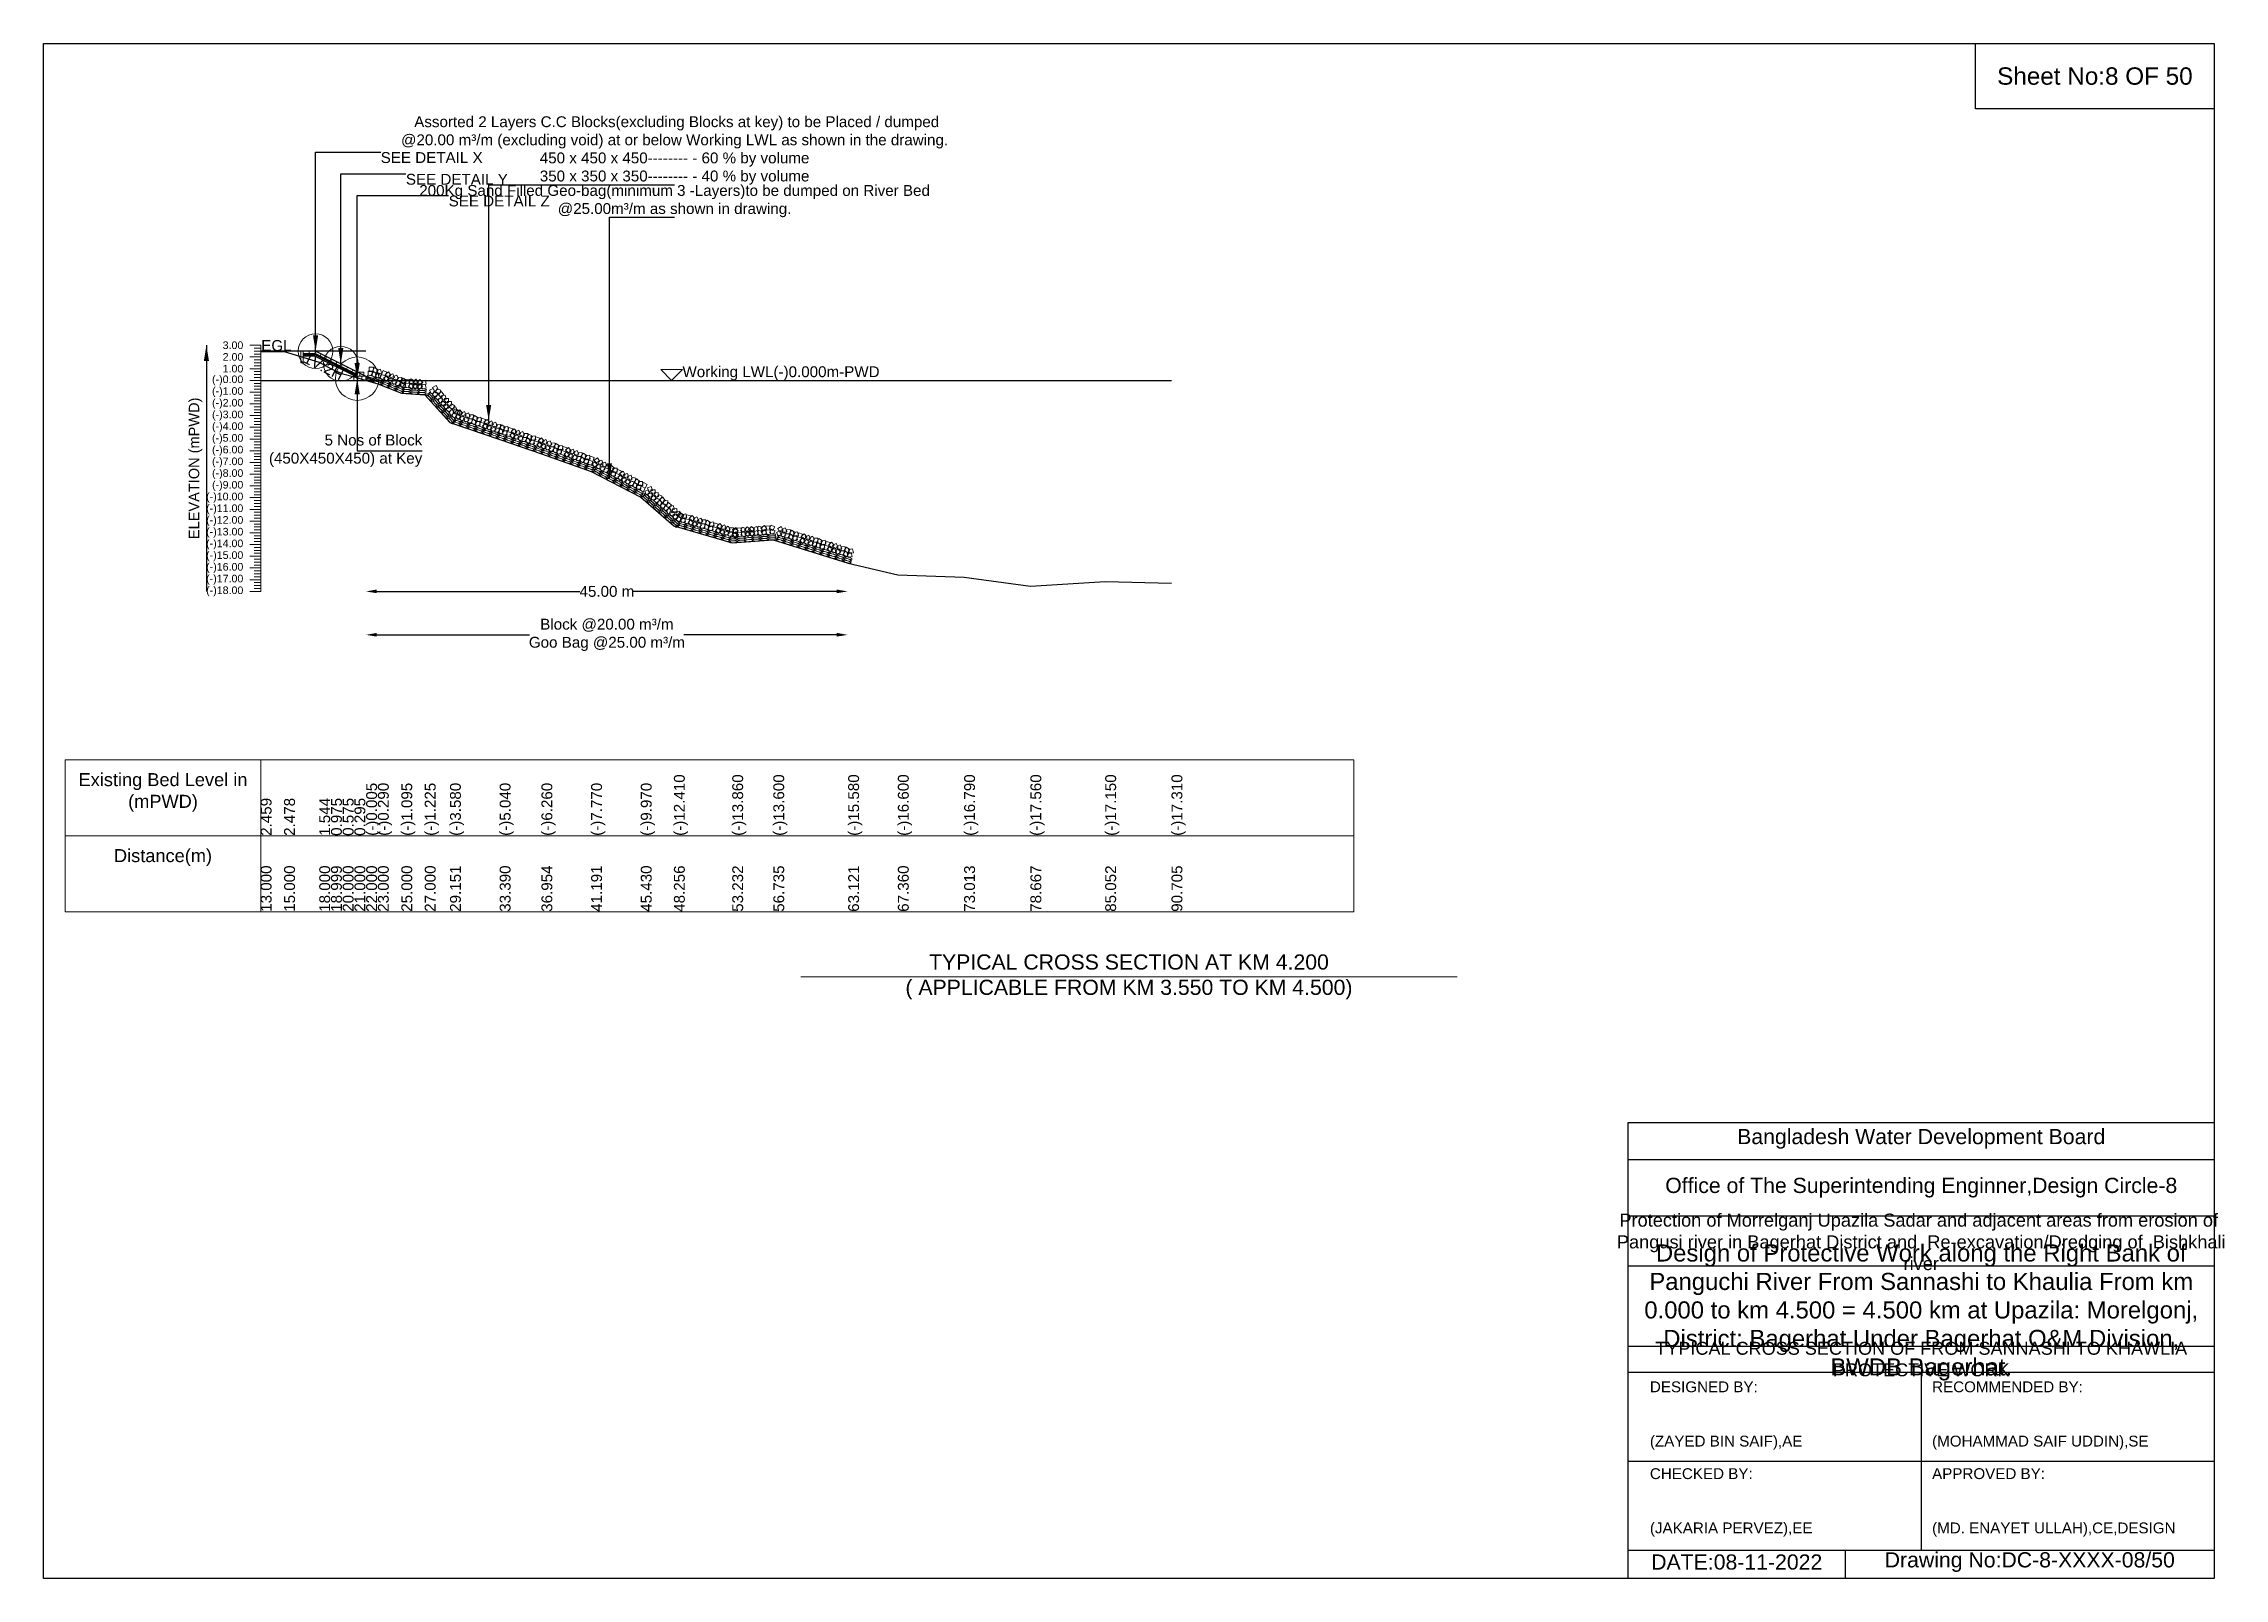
# Model space of a CAD drawing. Header units: inches. Extents: x 89000 to 245047, y -7071 to 0.
# Drawn here: x 205000 to 215047, y -7071 to 0 of the extents above; entities that cross this region are included whole.
import ezdxf

# ---------------------------------------------------------------- set-up
doc = ezdxf.new("R2010")
doc.units = ezdxf.units.IN
doc.header["$LTSCALE"] = 7
doc.header["$MEASUREMENT"] = 0
for name, color, linetype, lineweight in [('Cross section Data Border', 7, 'Continuous', 9), ('Cross Section Labels', 7, 'Continuous', 9), ('Existing_Bed_Level for Xsection', 7, 'Continuous', 25), ('Long Section Labels', 7, 'Continuous', 9)]:
    doc.layers.add(name, color=color, linetype=linetype, lineweight=lineweight)
doc.styles.get("Standard").update_dxf_attribs({"font": 'arial.ttf'})
doc.dimstyles.new('Appron Lebeling Style', dxfattribs={"dimtxt": 50, "dimasz": 50, "dimexe": 0.18, "dimexo": 0.0625, "dimgap": 0.09, "dimtad": 0, "dimtih": 1, "dimtoh": 1, "dimdec": 4, "dimzin": 0, "dimdsep": 46, "dimtxsty": 'Standard', "dimcen": 0.09, "dimse1": 1, "dimse2": 1, "dimadec": 0, "dimazin": 0, "dimtfac": 1, "dimtdec": 4, "dimtofl": 0, "dimtmove": 0, "dimatfit": 3, "dimfxl": 1, "dimtolj": 1, "dimtzin": 0, "dimarcsym": 0})
doc.dimstyles.get("Standard").update_dxf_attribs({"dimtxt": 0.18, "dimasz": 0.18, "dimexe": 0.18, "dimexo": 0.0625, "dimgap": 0.09, "dimtad": 0, "dimtih": 1, "dimtoh": 1, "dimdec": 4, "dimzin": 0, "dimdsep": 46, "dimtxsty": 'Standard', "dimcen": 0.09, "dimadec": 0, "dimazin": 0, "dimtfac": 1, "dimtdec": 4, "dimtofl": 0, "dimtmove": 0, "dimatfit": 3, "dimfxl": 1, "dimtolj": 1, "dimtzin": 0, "dimarcsym": 0})

msp = doc.modelspace()

# ---------------------------------------------------------------- texts
at = {"attachment_point": 5}
for s, insert, char_height in [('Sheet No:8 OF 50', (214450, -150), 80), ('Bangladesh Water Development Board', (213650, -5046), 70), ('Office of The Superintending Enginner,Design Circle-8', (213650, -5271), 70)]:
    msp.add_mtext(s, dxfattribs=dict(at, insert=insert, char_height=char_height))
for s, insert, char_height, width, attachment_point in [('Protection of Morrelganj Upazila Sadar and adjacent areas from erosion of  Pangusi river in Bagerhat District and  Re-excavation/Dredging of  Bishkhali river', (213650, -5521), 60, 2800, 5), ('Design of Protective Work along the Right Bank of Panguchi River From Sannashi to Khaulia From km 0.000 to km 4.500 = 4.500 km at Upazila: Morelgonj, District: Bagerhat Under Bagerhat O&M Division, BWDB Bagerhat.', (213650, -5846), 78.71299581, 2700, 5), ('TYPICAL CROSS SECTION OF FROM SANNASHI TO KHAWLIA PROTECTIVE WORK', (213650, -6061), 59.5765532, 2800, 5), ('DESIGNED BY:^J^J^J(ZAYED BIN SAIF),AE', (212400, -6321), 50, 1400, 4), ('RECOMMENDED BY:^J^J^J(MOHAMMAD SAIF UDDIN),SE', (213700, -6321), 50, 1400, 4), ('CHECKED BY:^J^J^J(JAKARIA PERVEZ),EE', (212400, -6721), 50, 1400, 4), ('APPROVED BY:^J^J^J(MD. ENAYET ULLAH),CE,DESIGN', (213700, -6721), 50, 1400, 4), ('DATE:08-11-2022', (212800, -6996), 70, 1400, 5), ('Drawing No:DC-8-XXXX-08/50', (214150, -6996), 70, 2200, 5)]:
    msp.add_mtext(s, dxfattribs=dict(insert=insert, char_height=char_height, width=width, attachment_point=attachment_point))
at = {"layer": 'Cross section Data Border', "char_height": 60, "width": 800, "attachment_point": 5}
for s, insert in [('Existing Bed Level in (mPWD)', (205550, -3450)), ('Distance(m)', (205550, -3750))]:
    msp.add_mtext(s, dxfattribs=dict(at, insert=insert))
at = {"layer": 'Cross Section Labels'}
for s, insert, char_height, attachment_point in [(' Assorted 2 Layers C.C Blocks(excluding Blocks at key) to be Placed / dumped^J@20.00 m³/m (excluding void) at or below Working LWL as shown in the drawing.^J450 x 450 x 450-------- - 60 % by volume^J350 x 350 x 350-------- - 40 % by volume', (207906.83961, -650), 50, 8), ('SEE DETAIL X', (206552.8792, -500), 50, 1), ('SEE DETAIL Y', (206668.9792, -600), 50, 1), ('200Kg Sand Filled Geo-bag(minimum 3 -Layers)to be dumped on River Bed^J@25.00m³/m as shown in drawing.', (207906.83961, -800), 50, 8), ('SEE DETAIL Z', (206866.0792, -700), 50, 1), ('EGL', (206142.32967, -1416.76), 50, 9), ('Working LWL(-)0.000m-PWD', (207943.0792, -1551.76), 50, 7), ('5 Nos of Block ^J(450X450X450) at Key', (206744.5792, -1875.76), 50, 6), ('TYPICAL CROSS SECTION AT KM 4.200^J( APPLICABLE FROM KM 3.550 TO KM 4.500)', (210000, -4300), 70, 5)]:
    msp.add_mtext(s, dxfattribs=dict(at, insert=insert, char_height=char_height, attachment_point=attachment_point))
at = {"layer": 'Cross Section Labels', "insert": (206301.26939, -1465.10463), "char_height": 50, "attachment_point": 2, "rotation": 333.434948823}
msp.add_mtext('1V:2H', dxfattribs=at)
at = {"layer": 'Long Section Labels', "char_height": 35, "attachment_point": 6}
for s, insert in [('3.00', (205920, -1389.76)), ('2.00', (205920, -1443.76)), ('1.00', (205920, -1497.76)), ('(-)0.00', (205920, -1551.76)), ('(-)1.00', (205920, -1605.76)), ('(-)2.00', (205920, -1659.76)), ('(-)3.00', (205920, -1713.76)), ('(-)4.00', (205920, -1767.76)), ('(-)5.00', (205920, -1821.76)), ('(-)6.00', (205920, -1875.76)), ('(-)7.00', (205920, -1929.76)), ('(-)8.00', (205920, -1983.76)), ('(-)10.00', (205920, -2091.76)), ('(-)9.00', (205920, -2037.76)), ('(-)11.00', (205920, -2145.76)), ('(-)12.00', (205920, -2199.76)), ('(-)13.00', (205920, -2253.76)), ('(-)14.00', (205920, -2307.76)), ('(-)15.00', (205920, -2361.76)), ('(-)16.00', (205920, -2415.76)), ('(-)17.00', (205920, -2469.76)), ('(-)18.00', (205920, -2523.76))]:
    msp.add_mtext(s, dxfattribs=dict(at, insert=insert))
at = {"layer": 'Long Section Labels', "rotation": 90}
for s, insert, char_height, attachment_point in [('ELEVATION (mPWD)', (205700, -1956.76), 48, 5), ('(-)0.005', (206485.97879, -3650), 50, 1), ('(-)0.290', (206539.99409, -3650), 50, 1), ('(-)1.095', (206647.98497, -3650), 50, 1), ('(-)1.225', (206755.97584, -3650), 50, 1), ('(-)3.580', (206872.13984, -3650), 50, 1), ('(-)5.040', (207101.06518, -3650), 50, 1), ('(-)6.260', (207293.50124, -3650), 50, 1), ('(-)7.770', (207522.32215, -3650), 50, 1), ('(-)9.970', (207751.19564, -3650), 50, 1), ('(-)12.410', (207903.80034, -3650), 50, 1), ('(-)13.860', (208172.53332, -3650), 50, 1), ('(-)13.600', (208361.69239, -3650), 50, 1), ('(-)15.580', (208706.55083, -3650), 50, 1), ('(-)16.600', (208935.4654, -3650), 50, 1), ('(-)16.790', (209240.71882, -3650), 50, 1), ('(-)17.560', (209546.00339, -3650), 50, 1), ('(-)17.150', (209890.82271, -3650), 50, 1), ('(-)17.310', (210196.0708, -3650), 50, 1), ('2.459', (206000, -3650), 50, 1), ('2.478', (206107.99087, -3650), 50, 1), ('1.544', (206269.99705, -3650), 50, 1), ('0.975', (206323.97262, -3650), 50, 1), ('0.575', (206377.98792, -3650), 50, 1), ('0.295', (206432.00322, -3650), 50, 1), ('13.000', (206000, -4000), 50, 1), ('15.000', (206107.99087, -4000), 50, 1), ('18.000', (206269.99705, -4000), 50, 1), ('18.999', (206323.97262, -4000), 50, 1), ('20.000', (206377.98792, -4000), 50, 1), ('21.000', (206432.00322, -4000), 50, 1), ('22.000', (206485.97879, -4000), 50, 1), ('23.000', (206539.99409, -4000), 50, 1), ('25.000', (206647.98497, -4000), 50, 1), ('27.000', (206755.97584, -4000), 50, 1), ('29.151', (206872.13984, -4000), 50, 1), ('33.390', (207101.06518, -4000), 50, 1), ('36.954', (207293.50124, -4000), 50, 1), ('41.191', (207522.32215, -4000), 50, 1), ('45.430', (207751.19564, -4000), 50, 1), ('48.256', (207903.80034, -4000), 50, 1), ('53.232', (208172.53332, -4000), 50, 1), ('56.735', (208361.69239, -4000), 50, 1), ('63.121', (208706.55083, -4000), 50, 1), ('67.360', (208935.4654, -4000), 50, 1), ('73.013', (209240.71882, -4000), 50, 1), ('78.667', (209546.00339, -4000), 50, 1), ('85.052', (209890.82271, -4000), 50, 1), ('90.705', (210196.0708, -4000), 50, 1)]:
    msp.add_mtext(s, dxfattribs=dict(at, insert=insert, char_height=char_height, attachment_point=attachment_point))

# ---------------------------------------------------------------- blocks, each defined once
blk = doc.blocks.new('*D9')
at = {"layer": 'Cross Section Labels', "color": 0, "lineweight": -2, "transparency": 16777216}
for p, q in [((206535, -2524), (207471, -2524)), ((208654, -2524), (207718, -2524))]:
    blk.add_line(p, q, dxfattribs=at)
at = {"layer": 'Cross Section Labels', "color": 0, "transparency": 16777216}
for points in [[(206535, -2515), (206535, -2532), (206485, -2524)], [(208654, -2515), (208654, -2532), (208704, -2524)]]:
    blk.add_solid(points, dxfattribs=at)
at = {"layer": 'Defpoints', "color": 0, "transparency": 16777216}
for p in [(206485, -1552), (208704, -2392), (208704, -2524)]:
    blk.add_point(p, dxfattribs=at)
at = {"layer": 'Cross Section Labels', "color": 0, "transparency": 16777216, "insert": (207595, -2524), "char_height": 50, "attachment_point": 5}
blk.add_mtext('\\A1;45.00 m', dxfattribs=at)
blk = doc.blocks.new('*D10')
at = {"layer": 'Cross Section Labels', "color": 0, "lineweight": -2, "transparency": 16777216}
for p, q in [((206535, -2724), (207239, -2724)), ((208654, -2724), (207950, -2724))]:
    blk.add_line(p, q, dxfattribs=at)
at = {"layer": 'Cross Section Labels', "color": 0, "transparency": 16777216}
for points in [[(206535, -2715), (206535, -2732), (206485, -2724)], [(208654, -2715), (208654, -2732), (208704, -2724)]]:
    blk.add_solid(points, dxfattribs=at)
at = {"layer": 'Defpoints', "color": 0, "transparency": 16777216}
for p in [(206485, -1552), (208704, -2392), (208704, -2724)]:
    blk.add_point(p, dxfattribs=at)
at = {"layer": 'Cross Section Labels', "color": 0, "transparency": 16777216, "insert": (207595, -2724), "char_height": 50, "attachment_point": 5}
blk.add_mtext('\\A1;Block @20.00 m³/m ^JGoo Bag @25.00 m³/m ', dxfattribs=at)

# ---------------------------------------------------------------- dimensions: what is measured, and where the dimension line sits
at = {"layer": 'Cross Section Labels'}
for base, text, picture, middle in [((208704.12921, -2523.76), '45.00 m', '*D9', (207594.60421, -2523.76)), ((208704.12921, -2723.76), 'Block @20.00 m³/m ^JGoo Bag @25.00 m³/m ', '*D10', (207594.60421, -2723.76))]:
    dim = msp.add_linear_dim(base=base, p1=(206485.0792, -1551.76), p2=(208704.12921, -2392.3292), text=text, dimstyle='Appron Lebeling Style', dxfattribs=at)
    dim.commit()
    dim.dimension.update_dxf_attribs({"geometry": picture, "text_midpoint": middle})

# ---------------------------------------------------------------- linework, layer by layer
for points in [[(205000, 0), (215000, 0), (215000, -7071), (205000, -7071)], [(213900, 0), (215000, 0), (215000, -300), (213900, -300)]]:
    msp.add_lwpolyline(points, close=True)
for points in [[(212300, -7071), (212300, -4971), (215000, -4971)], [(212300, -5141), (215000, -5141)], [(212300, -5401), (215000, -5401)], [(212300, -5631), (215000, -5631)], [(212300, -6001), (215000, -6001)], [(212300, -6121), (215000, -6121)], [(213650, -6121), (213650, -6941)], [(212300, -6531), (215000, -6531)], [(212300, -6941), (215000, -6941)], [(213300, -6941), (213300, -7071)]]:
    msp.add_lwpolyline(points)
at = {"layer": 'Cross section Data Border'}
msp.add_lwpolyline([(205100, -3300), (211036.50178, -3300), (211036.50178, -4000), (205100, -4000)], close=True, dxfattribs=at)
for points in [[(206000, -3300), (206000, -4000)], [(205100, -3650), (211036.50178, -3650)]]:
    msp.add_lwpolyline(points, dxfattribs=at)
at = {"layer": 'Cross Section Labels'}
msp.add_lwpolyline([(207893.0792, -1551.76), (207943.0792, -1501.76), (207843.0792, -1501.76)], close=True, dxfattribs=at)
msp.add_lwpolyline([(208488, -4300), (210000, -4300), (211512, -4300)], dxfattribs=at)
for centre, radius in [((206252.8792, -1416.76), 80), ((206368.9792, -1474.81), 80), ((206444.5792, -1543.66), 100)]:
    msp.add_circle(centre, radius, dxfattribs=at)
at = {"layer": 'Existing_Bed_Level for Xsection'}
for points in [[(206485.0792, -1416.76), (206000, -1416.76)], [(206000, -1418.974), (206107.99087, -1417.948), (206269.99705, -1468.384), (206323.97262, -1499.11), (206377.98792, -1520.71), (206432.00322, -1535.83), (206485.97879, -1552.03), (206539.99409, -1567.42), (206647.98497, -1610.89), (206755.97584, -1617.91), (206872.13984, -1745.08), (207101.06518, -1823.92), (207293.50124, -1889.8), (207522.32215, -1971.34), (207751.19564, -2090.14), (207903.80034, -2221.9), (208172.53332, -2300.2), (208361.69239, -2286.16), (208706.55083, -2393.08), (208935.4654, -2448.16), (209240.71882, -2458.42), (209546.00339, -2500), (209890.82271, -2477.86), (210196.0708, -2486.5)], [(206522.8792, -1551.76), (206255.15957, -1417.90019), (206252.8792, -1416.76), (206250.32967, -1416.76), (206196.32967, -1416.76)], [(206196.32967, -1427.56), (206250.32967, -1427.56), (206437.8292, -1521.30977)], [(206196.32967, -1432.96), (206249.0549, -1432.96), (206437.8292, -1527.34715)], [(206196.32967, -1438.36), (206247.78013, -1438.36), (206436.78013, -1532.86)], [(206000, -1551.76), (210196.0708, -1551.76)]]:
    msp.add_lwpolyline(points, dxfattribs=at)
at = {"layer": 'Long Section Labels'}
for points in [[(206000, -1389.76), (205950, -1389.76)], [(206000, -1403.26), (205970, -1403.26)], [(206000, -2523.76), (206000, -2469.76), (206000, -2415.76), (206000, -2361.76), (206000, -2307.76), (206000, -2253.76), (206000, -2199.76), (206000, -2145.76), (206000, -2091.76), (206000, -2037.76), (206000, -1983.76), (206000, -1929.76), (206000, -1875.76), (206000, -1821.76), (206000, -1767.76), (206000, -1713.76), (206000, -1659.76), (206000, -1605.76), (206000, -1551.76), (206000, -1497.76), (206000, -1443.76), (206000, -1389.76)], [(206000, -1443.76), (205950, -1443.76)], [(206000, -1497.76), (205950, -1497.76)], [(206000, -1416.76), (205970, -1416.76)], [(206000, -1430.26), (205970, -1430.26)], [(206000, -1457.26), (205970, -1457.26)], [(206000, -1470.76), (205970, -1470.76)], [(206000, -1484.26), (205970, -1484.26)], [(206000, -1551.76), (205950, -1551.76)], [(206000, -1605.76), (205950, -1605.76)], [(206000, -1511.26), (205970, -1511.26)], [(206000, -1524.76), (205970, -1524.76)], [(206000, -1538.26), (205970, -1538.26)], [(206000, -1565.26), (205970, -1565.26)], [(206000, -1578.76), (205970, -1578.76)], [(206000, -1592.26), (205970, -1592.26)], [(206000, -1659.76), (205950, -1659.76)], [(206000, -1619.26), (205970, -1619.26)], [(206000, -1632.76), (205970, -1632.76)], [(206000, -1646.26), (205970, -1646.26)], [(206000, -1673.26), (205970, -1673.26)], [(206000, -1686.76), (205970, -1686.76)], [(206000, -1700.26), (205970, -1700.26)], [(206000, -1713.76), (205950, -1713.76)], [(206000, -1767.76), (205950, -1767.76)], [(206000, -1727.26), (205970, -1727.26)], [(206000, -1740.76), (205970, -1740.76)], [(206000, -1754.26), (205970, -1754.26)], [(206000, -1781.26), (205970, -1781.26)], [(206000, -1794.76), (205970, -1794.76)], [(206000, -1808.26), (205970, -1808.26)], [(206000, -1821.76), (205950, -1821.76)], [(206000, -1875.76), (205950, -1875.76)], [(206000, -1835.26), (205970, -1835.26)], [(206000, -1848.76), (205970, -1848.76)], [(206000, -1862.26), (205970, -1862.26)], [(206000, -1889.26), (205970, -1889.26)], [(206000, -1902.76), (205970, -1902.76)], [(206000, -1929.76), (205950, -1929.76)], [(206000, -1983.76), (205950, -1983.76)], [(206000, -1916.26), (205970, -1916.26)], [(206000, -1943.26), (205970, -1943.26)], [(206000, -1956.76), (205970, -1956.76)], [(206000, -1970.26), (205970, -1970.26)], [(206000, -1997.26), (205970, -1997.26)], [(206000, -2037.76), (205950, -2037.76)], [(206000, -2091.76), (205950, -2091.76)], [(206000, -2010.76), (205970, -2010.76)], [(206000, -2024.26), (205970, -2024.26)], [(206000, -2051.26), (205970, -2051.26)], [(206000, -2064.76), (205970, -2064.76)], [(206000, -2078.26), (205970, -2078.26)], [(206000, -2105.26), (205970, -2105.26)], [(206000, -2145.76), (205950, -2145.76)], [(206000, -2199.76), (205950, -2199.76)], [(206000, -2118.76), (205970, -2118.76)], [(206000, -2132.26), (205970, -2132.26)], [(206000, -2159.26), (205970, -2159.26)], [(206000, -2172.76), (205970, -2172.76)], [(206000, -2186.26), (205970, -2186.26)], [(206000, -2253.76), (205950, -2253.76)], [(206000, -2307.76), (205950, -2307.76)], [(206000, -2213.26), (205970, -2213.26)], [(206000, -2226.76), (205970, -2226.76)], [(206000, -2240.26), (205970, -2240.26)], [(206000, -2267.26), (205970, -2267.26)], [(206000, -2280.76), (205970, -2280.76)], [(206000, -2294.26), (205970, -2294.26)], [(206000, -2361.76), (205950, -2361.76)], [(206000, -2321.26), (205970, -2321.26)], [(206000, -2334.76), (205970, -2334.76)], [(206000, -2348.26), (205970, -2348.26)], [(206000, -2375.26), (205970, -2375.26)], [(206000, -2388.76), (205970, -2388.76)], [(206000, -2402.26), (205970, -2402.26)], [(206000, -2415.76), (205950, -2415.76)], [(206000, -2469.76), (205950, -2469.76)], [(206000, -2429.26), (205970, -2429.26)], [(206000, -2442.76), (205970, -2442.76)], [(206000, -2456.26), (205970, -2456.26)], [(206000, -2483.26), (205970, -2483.26)], [(206000, -2496.76), (205970, -2496.76)], [(206000, -2510.26), (205970, -2510.26)], [(206000, -2523.76), (205950, -2523.76)]]:
    msp.add_lwpolyline(points, dxfattribs=at)
for points in [[(206196.32967, -1416.76), (206185.52967, -1416.76), (206185.52967, -1443.76), (206196.32967, -1443.76)], [(206196.32967, -1443.76), (206185.52967, -1443.76), (206185.52967, -1470.76), (206196.32967, -1470.76)], [(206223.32967, -1416.76), (206196.32967, -1416.76), (206196.32967, -1427.56), (206223.32967, -1427.56)], [(206250.32967, -1416.76), (206223.32967, -1416.76), (206223.32967, -1427.56), (206250.32967, -1427.56)], [(206279.30911, -1429.97495), (206255.15957, -1417.90019), (206250.32967, -1427.56), (206274.4792, -1439.63477)], [(206303.45864, -1442.04972), (206279.30911, -1429.97495), (206274.4792, -1439.63477), (206298.62874, -1451.70953)], [(206327.60818, -1454.12449), (206303.45864, -1442.04972), (206298.62874, -1451.70953), (206322.77827, -1463.7843)], [(206351.75771, -1466.19925), (206327.60818, -1454.12449), (206322.77827, -1463.7843), (206346.9278, -1475.85907)], [(206375.90724, -1478.27402), (206351.75771, -1466.19925), (206346.9278, -1475.85907), (206371.07734, -1487.93384)], [(206400.05678, -1490.34879), (206375.90724, -1478.27402), (206371.07734, -1487.93384), (206395.22687, -1500.0086)], [(206424.20631, -1502.42356), (206400.05678, -1490.34879), (206395.22687, -1500.0086), (206419.37641, -1512.08337)], [(206519.0744, -1491.30945), (206500.17669, -1491.01529), (206499.88253, -1509.913), (206518.78024, -1510.20716)], [(206540.6176, -1502.53768), (206524.40267, -1492.82757), (206514.69256, -1509.0425), (206530.90749, -1518.75261)], [(206552.70234, -1499.50601), (206534.36875, -1504.09831), (206538.96105, -1522.43191), (206557.29464, -1517.83961)], [(206581.55098, -1513.71307), (206564.01814, -1506.6555), (206556.96057, -1524.18835), (206574.49342, -1531.24592)], [(206447.2792, -1532.86), (206428.3792, -1532.86), (206428.3792, -1551.76), (206447.2792, -1551.76)], [(206456.7292, -1513.96), (206437.8292, -1513.96), (206437.8292, -1532.86), (206456.7292, -1532.86)], [(206466.1792, -1532.86), (206447.2792, -1532.86), (206447.2792, -1551.76), (206466.1792, -1551.76)], [(206475.6292, -1513.96), (206456.7292, -1513.96), (206456.7292, -1532.86), (206475.6292, -1532.86)], [(206485.0792, -1532.86), (206466.1792, -1532.86), (206466.1792, -1551.76), (206485.0792, -1551.76)], [(206513.89553, -1509.48606), (206494.99782, -1509.1919), (206494.70366, -1528.08961), (206513.60137, -1528.38377)], [(206535.43873, -1520.7143), (206519.2238, -1511.00419), (206509.5137, -1527.21911), (206525.72862, -1536.92922)], [(206547.52348, -1517.68263), (206529.18988, -1522.27492), (206533.78218, -1540.60852), (206552.11578, -1536.01622)], [(206574.49342, -1531.24592), (206556.96057, -1524.18835), (206549.903, -1541.7212), (206567.43585, -1548.77876)], [(206592.9988, -1545.14485), (206581.33479, -1530.27338), (206566.46331, -1541.93739), (206578.12733, -1556.80887)], [(206600.05637, -1527.61201), (206588.39235, -1512.74053), (206573.52088, -1524.40455), (206585.18489, -1539.27602)], [(206602.25929, -1538.20308), (206584.8683, -1545.6033), (206592.26851, -1562.9943), (206609.65951, -1555.59408)], [(206609.31686, -1520.67024), (206591.92586, -1528.07045), (206599.32608, -1545.46145), (206616.71708, -1538.06123)], [(206627.19633, -1562.64178), (206619.78227, -1545.25668), (206602.39717, -1552.67074), (206609.81123, -1570.05584)], [(206634.2539, -1545.10893), (206626.83984, -1527.72383), (206609.45474, -1535.13789), (206616.8688, -1552.52299)], [(206642.8486, -1556.47031), (206624.08608, -1554.19482), (206621.8106, -1572.95734), (206640.57312, -1575.23283)], [(206649.90617, -1538.93746), (206631.14365, -1536.66198), (206628.86816, -1555.4245), (206647.63068, -1557.69998)], [(206663.09468, -1569.89711), (206647.98816, -1558.53916), (206636.63021, -1573.64568), (206651.73673, -1585.00363)], [(206670.15225, -1552.36426), (206655.04573, -1541.00631), (206643.68778, -1556.11283), (206658.7943, -1567.47078)], [(206660.70251, -1561.71453), (206643.75109, -1570.07272), (206652.10928, -1587.02414), (206669.0607, -1578.66595)], [(206661.92853, -1542.85434), (206644.9771, -1551.21252), (206653.33529, -1568.16395), (206670.28671, -1559.80576)], [(206685.30919, -1566.77826), (206666.449, -1565.55225), (206665.22298, -1584.41244), (206684.08317, -1585.63846)], [(206686.53521, -1547.91807), (206667.67501, -1546.69205), (206666.449, -1565.55225), (206685.30919, -1566.77826)], [(206707.23084, -1574.19925), (206691.50416, -1563.71681), (206681.02172, -1579.44348), (206696.7484, -1589.92593)], [(206708.45686, -1555.33906), (206692.73018, -1544.85661), (206682.24774, -1560.58329), (206697.97441, -1571.06573)], [(206713.85871, -1564.71156), (206699.65065, -1577.17515), (206712.11424, -1591.38321), (206726.3223, -1578.91962)], [(206715.08472, -1545.85137), (206700.87666, -1558.31496), (206713.34025, -1572.52301), (206727.54831, -1560.05942)], [(206745.18318, -1580.13501), (206732.70828, -1565.93688), (206718.51015, -1578.41178), (206730.98505, -1592.60991)], [(206746.4092, -1561.27482), (206733.9343, -1547.07669), (206719.73617, -1559.55159), (206732.21107, -1573.74972)], [(206758.12349, -1569.38193), (206739.58937, -1573.08278), (206743.29023, -1591.6169), (206761.82435, -1587.91605)], [(206759.34951, -1550.52173), (206740.81539, -1554.22259), (206744.51624, -1572.75671), (206763.05036, -1569.05586)], [(206803.58951, -1605.28457), (206794.89209, -1588.50467), (206778.11219, -1597.20209), (206786.80961, -1613.98199)], [(206815.46529, -1609.05257), (206797.45239, -1603.33022), (206791.73004, -1621.34313), (206809.74295, -1627.06548)], [(206817.54403, -1592.53775), (206808.84661, -1575.75785), (206792.06671, -1584.45527), (206800.76413, -1601.23517)], [(206829.41981, -1596.30575), (206811.40691, -1590.58341), (206805.68456, -1608.59631), (206823.69747, -1614.31866)], [(206843.64967, -1617.0094), (206830.90286, -1603.05488), (206816.94834, -1615.8017), (206829.69515, -1629.75622)], [(206829.69515, -1629.75622), (206816.94834, -1615.8017), (206802.99382, -1628.54852), (206815.74063, -1642.50304)], [(206840.3557, -1650.29843), (206836.28284, -1631.84249), (206817.8269, -1635.91535), (206821.89976, -1654.37129)], [(206854.31022, -1637.55161), (206850.23736, -1619.09567), (206831.78142, -1623.16853), (206835.85428, -1641.62447)], [(206851.70904, -1648.05198), (206832.82869, -1647.19049), (206831.9672, -1666.07084), (206850.84755, -1666.93233)], [(206863.60223, -1680.87968), (206864.44868, -1661.99864), (206845.56765, -1661.15218), (206844.72119, -1680.03322)], [(206865.66356, -1635.30516), (206846.78321, -1634.44367), (206845.92172, -1653.32402), (206864.80207, -1654.18552)], [(206880.38322, -1682.0957), (206864.45701, -1671.91898), (206854.28029, -1687.8452), (206870.20651, -1698.02192)], [(206877.55675, -1668.13286), (206878.4032, -1649.25182), (206859.52217, -1648.40537), (206858.67571, -1667.2864)], [(206892.81723, -1702.96621), (206884.11981, -1686.18631), (206867.33992, -1694.88373), (206876.03734, -1711.66363)], [(206894.33774, -1669.34888), (206878.41153, -1659.17216), (206868.23481, -1675.09838), (206884.16103, -1685.2751)], [(206904.77837, -1707.20357), (206886.90842, -1701.0493), (206880.75416, -1718.91925), (206898.62411, -1725.07351)], [(206904.69302, -1706.73421), (206886.68011, -1701.01186), (206880.95777, -1719.02477), (206898.97067, -1724.74712)], [(206906.77175, -1690.21939), (206898.07433, -1673.43949), (206881.29444, -1682.13691), (206889.99186, -1698.91681)], [(206910.93263, -1689.33362), (206893.06269, -1683.17936), (206886.90842, -1701.0493), (206904.77837, -1707.20357)], [(206918.64754, -1693.98739), (206900.63463, -1688.26505), (206894.91229, -1706.27795), (206912.92519, -1712.0003)], [(206923.96848, -1720.1407), (206911.56124, -1705.88341), (206897.30395, -1718.29064), (206909.71118, -1732.54794)], [(206930.12274, -1702.27075), (206917.71551, -1688.01346), (206903.45821, -1700.42069), (206915.86545, -1714.67799)], [(206939.01718, -1694.86576), (206922.0262, -1703.14323), (206930.30367, -1720.13421), (206947.29465, -1711.85674)], [(206965.16807, -1718.00094), (206956.87706, -1701.01656), (206939.89268, -1709.30756), (206948.18368, -1726.29194)], [(206932.86291, -1712.73571), (206915.87193, -1721.01318), (206924.14941, -1738.00416), (206941.14039, -1729.72669)], [(206959.0138, -1735.87089), (206950.7228, -1718.8865), (206933.73842, -1727.17751), (206942.02942, -1744.16189)], [(206974.33098, -1728.90923), (206955.47683, -1727.59354), (206954.16114, -1746.44769), (206973.01528, -1747.76338)], [(206980.48524, -1711.03929), (206961.63109, -1709.72359), (206960.3154, -1728.57774), (206979.16955, -1729.89343)], [(206995.23544, -1741.28607), (206979.56936, -1730.71329), (206968.99657, -1746.37937), (206984.66265, -1756.95216)], [(207001.3897, -1723.41613), (206985.72362, -1712.84334), (206975.15083, -1728.50942), (206990.81692, -1739.08221)], [(207007.46645, -1738.91237), (206988.91134, -1742.50649), (206992.50545, -1761.0616), (207011.06057, -1757.46749)], [(207013.62072, -1721.04242), (206995.0656, -1724.63654), (206998.65972, -1743.19165), (207017.21483, -1739.59754)], [(207029.86801, -1750.28341), (207011.99806, -1744.12914), (207005.8438, -1761.99909), (207023.71375, -1768.15335)], [(207036.02227, -1732.41346), (207018.15232, -1726.25919), (207011.99806, -1744.12914), (207029.86801, -1750.28341)], [(207049.05812, -1763.22054), (207036.65088, -1748.96324), (207022.39358, -1761.37048), (207034.80082, -1775.62778)], [(207055.21238, -1745.35059), (207042.80514, -1731.0933), (207028.54785, -1743.50053), (207040.95508, -1757.75783)], [(207057.95255, -1755.81555), (207040.96157, -1764.09302), (207049.23905, -1781.084), (207066.23003, -1772.80653)], [(207064.10681, -1737.9456), (207047.11583, -1746.22307), (207055.39331, -1763.21405), (207072.38429, -1754.93658)], [(207084.10344, -1778.95073), (207075.81244, -1761.96634), (207058.82805, -1770.25735), (207067.11906, -1787.24173)], [(207090.2577, -1761.08078), (207081.9667, -1744.0964), (207064.98232, -1752.3874), (207073.27332, -1769.37178)], [(207099.42062, -1771.98907), (207080.56647, -1770.67338), (207079.25077, -1789.52753), (207098.10492, -1790.84322)], [(207105.57488, -1754.11912), (207086.72073, -1752.80343), (207085.40504, -1771.65758), (207104.25919, -1772.97327)], [(207120.32508, -1784.36591), (207104.659, -1773.79313), (207094.08621, -1789.45921), (207109.75229, -1800.032)], [(207126.47934, -1766.49597), (207110.81326, -1755.92318), (207100.24047, -1771.58926), (207115.90655, -1782.16205)], [(207132.47937, -1781.93469), (207113.93086, -1785.56273), (207117.5589, -1804.11125), (207136.10741, -1800.48321)], [(207138.60094, -1764.05352), (207120.05243, -1767.68156), (207123.68047, -1786.23007), (207142.22898, -1782.60203)], [(207154.90168, -1793.26474), (207137.02051, -1787.14317), (207130.89893, -1805.02434), (207148.7801, -1811.14592)], [(207161.02325, -1775.38357), (207143.14208, -1769.262), (207137.02051, -1787.14317), (207154.90168, -1793.26474)], [(207174.11541, -1806.16677), (207161.68212, -1791.93218), (207147.44754, -1804.36547), (207159.88083, -1818.60005)], [(207180.23699, -1788.28559), (207167.8037, -1774.05101), (207153.56912, -1786.4843), (207166.0024, -1800.71888)], [(207182.99629, -1798.74552), (207166.02048, -1807.05405), (207174.32901, -1824.02987), (207191.30482, -1815.72133)], [(207189.11786, -1780.86435), (207172.14205, -1789.17288), (207180.45058, -1806.14869), (207197.4264, -1797.84016)], [(207209.18944, -1821.83284), (207200.86739, -1804.86365), (207183.8982, -1813.1857), (207192.22025, -1830.15489)], [(207215.31102, -1803.95167), (207206.98897, -1786.98247), (207190.01978, -1795.30452), (207198.34182, -1812.27372)], [(207230.61544, -1796.96202), (207211.75891, -1795.6808), (207210.4777, -1814.53732), (207229.33422, -1815.81854)], [(207251.5425, -1809.30061), (207235.85711, -1798.75649), (207225.31298, -1814.44188), (207240.99838, -1824.986)], [(207263.76915, -1806.90454), (207245.22064, -1810.53258), (207248.84868, -1829.08109), (207267.39719, -1825.45305)], [(207224.49386, -1814.84319), (207205.63734, -1813.56197), (207204.35612, -1832.4185), (207223.21265, -1833.69971)], [(207245.42092, -1827.18178), (207229.73553, -1816.63766), (207219.19141, -1832.32305), (207234.8768, -1842.86717)], [(207257.64757, -1824.78571), (207239.09906, -1828.41375), (207242.7271, -1846.96227), (207261.27562, -1843.33423)], [(207280.06988, -1836.11577), (207262.18871, -1829.99419), (207256.06714, -1847.87536), (207273.94831, -1853.99694)], [(207286.19146, -1818.23459), (207268.31029, -1812.11302), (207262.18871, -1829.99419), (207280.06988, -1836.11577)], [(207299.28362, -1849.01779), (207286.85033, -1834.7832), (207272.61575, -1847.21649), (207285.04904, -1861.45107)], [(207305.40519, -1831.13661), (207292.97191, -1816.90203), (207278.73732, -1829.33532), (207291.17061, -1843.5699)], [(207308.1645, -1841.59654), (207291.18868, -1849.90507), (207299.49722, -1866.88089), (207316.47303, -1858.57235)], [(207314.28607, -1823.71537), (207297.31026, -1832.0239), (207305.61879, -1848.99971), (207322.5946, -1840.69118)], [(207334.66786, -1865.19561), (207326.5582, -1848.1239), (207309.48649, -1856.23356), (207317.59615, -1873.30527)], [(207341.01208, -1847.39221), (207332.90241, -1830.3205), (207315.8307, -1838.43017), (207323.94036, -1855.50188)], [(207350.05831, -1858.39747), (207331.21924, -1856.88107), (207329.70283, -1875.72013), (207348.5419, -1877.23654)], [(207356.40252, -1840.59407), (207337.56345, -1839.07767), (207336.04705, -1857.91674), (207354.88612, -1859.43314)], [(207370.82978, -1870.99622), (207355.27718, -1860.25721), (207344.53816, -1875.80981), (207360.09076, -1886.54883)], [(207377.17399, -1853.19283), (207361.62139, -1842.45381), (207350.88237, -1858.00641), (207366.43497, -1868.74543)], [(207383.08538, -1868.7529), (207364.49304, -1872.14922), (207367.88935, -1890.74156), (207386.48169, -1887.34524)], [(207389.42959, -1850.94951), (207370.83725, -1854.34582), (207374.23357, -1872.93816), (207392.82591, -1869.54185)], [(207405.36457, -1880.36185), (207387.56117, -1874.01764), (207381.21696, -1891.82104), (207399.02035, -1898.16525)], [(207411.70878, -1862.55846), (207393.90539, -1856.21424), (207387.56117, -1874.01764), (207405.36457, -1880.36185)], [(207424.41582, -1893.50262), (207412.16111, -1879.114), (207397.7725, -1891.36871), (207410.0272, -1905.75732)], [(207430.76003, -1875.69922), (207418.50533, -1861.3106), (207404.11671, -1873.56531), (207416.37142, -1887.95392)], [(207433.3886, -1886.19276), (207416.31044, -1894.28883), (207424.40651, -1911.36699), (207441.48467, -1903.27092)], [(207439.73282, -1868.38936), (207422.65465, -1876.48543), (207430.75072, -1893.56359), (207447.82889, -1885.46753)], [(207459.29164, -1909.60511), (207451.18198, -1892.5334), (207434.11026, -1900.64307), (207442.21993, -1917.71478)], [(207465.63585, -1891.80172), (207457.52619, -1874.73001), (207440.45448, -1882.83967), (207448.56414, -1899.91138)], [(207474.68209, -1902.80697), (207455.84302, -1901.29057), (207454.32661, -1920.12964), (207473.16568, -1921.64604)], [(207481.0263, -1885.00358), (207462.18723, -1883.48717), (207460.67083, -1902.32624), (207479.5099, -1903.84264)], [(207495.45356, -1915.40573), (207479.90095, -1904.66671), (207469.16193, -1920.21931), (207484.71454, -1930.95833)], [(207501.79777, -1897.60233), (207486.24517, -1886.86331), (207475.50615, -1902.41591), (207491.05875, -1913.15493)], [(207514.05337, -1895.35901), (207495.46103, -1898.75533), (207498.85735, -1917.34766), (207517.44968, -1913.95135)], [(207536.33256, -1906.96796), (207518.52916, -1900.62375), (207512.18495, -1918.42714), (207529.98835, -1924.77136)], [(207507.70915, -1913.16241), (207489.11682, -1916.55872), (207492.51313, -1935.15106), (207511.10547, -1931.75475)], [(207529.98835, -1924.77136), (207512.18495, -1918.42714), (207505.84073, -1936.23054), (207523.64413, -1942.57475)], [(207553.33874, -1941.85752), (207543.15538, -1925.93555), (207527.23341, -1936.1189), (207537.41676, -1952.04087)], [(207562.04594, -1925.0827), (207551.86259, -1909.16073), (207535.94061, -1919.34408), (207546.12397, -1935.26605)], [(207563.22254, -1935.83628), (207545.20175, -1941.53377), (207550.89924, -1959.55455), (207568.92003, -1953.85706)], [(207571.92974, -1919.06146), (207553.90896, -1924.75895), (207559.60645, -1942.77973), (207577.62723, -1937.08224)], [(207585.69975, -1962.55482), (207579.98791, -1944.53858), (207561.97167, -1950.25042), (207567.68351, -1968.26666)], [(207594.40696, -1945.78), (207588.69512, -1927.76376), (207570.67888, -1933.4756), (207576.39072, -1951.49184)], [(207601.87193, -1957.91359), (207583.4143, -1953.84842), (207579.34913, -1972.30606), (207597.80676, -1976.37123)], [(207610.57914, -1941.13877), (207592.1215, -1937.0736), (207588.05633, -1955.53124), (207606.51397, -1959.59641)], [(207620.73637, -1973.22097), (207606.78929, -1960.46601), (207594.03433, -1974.4131), (207607.98141, -1987.16805)], [(207629.44357, -1956.44615), (207615.49649, -1943.69119), (207602.74154, -1957.63828), (207616.68862, -1970.39323)], [(207633.18321, -1972.66575), (207614.30168, -1973.5012), (207615.13713, -1992.38272), (207634.01865, -1991.54728)], [(207641.89042, -1955.89093), (207623.00889, -1956.72638), (207623.84433, -1975.6079), (207642.72586, -1974.77246)], [(207653.676, -1987.19764), (207636.90118, -1978.49043), (207628.19398, -1995.26525), (207644.9688, -2003.97246)], [(207662.38321, -1970.42282), (207645.60839, -1961.71561), (207636.90118, -1978.49043), (207653.676, -1987.19764)], [(207670.76247, -2002.80796), (207660.57912, -1986.88598), (207644.65714, -1997.06934), (207654.8405, -2012.99131)], [(207679.46968, -1986.03314), (207669.28633, -1970.11117), (207653.36435, -1980.29452), (207663.5477, -1996.21649)], [(207680.64627, -1996.78672), (207662.62549, -2002.48421), (207668.32298, -2020.50499), (207686.34376, -2014.8075)], [(207689.35348, -1980.0119), (207671.3327, -1985.70939), (207677.03019, -2003.73017), (207695.05097, -1998.03268)], [(207703.12349, -2023.50526), (207697.41165, -2005.48902), (207679.39541, -2011.20086), (207685.10725, -2029.2171)], [(207711.83069, -2006.73044), (207706.11885, -1988.7142), (207688.10261, -1994.42604), (207693.81445, -2012.44228)], [(207728.00288, -2002.08921), (207709.54524, -1998.02404), (207705.48007, -2016.48168), (207723.93771, -2020.54685)], [(207746.86731, -2017.39659), (207732.92023, -2004.64163), (207720.16527, -2018.58872), (207734.11236, -2031.34367)], [(207719.29567, -2018.86403), (207700.83803, -2014.79886), (207696.77286, -2033.2565), (207715.2305, -2037.32167)], [(207738.16011, -2034.17141), (207724.21302, -2021.41645), (207711.45807, -2035.36354), (207725.40515, -2048.11849)], [(207750.60695, -2033.61619), (207731.72542, -2034.45164), (207732.56086, -2053.33316), (207751.44239, -2052.49772)], [(207759.31415, -2016.84137), (207740.43263, -2017.67682), (207741.26807, -2036.55834), (207760.1496, -2035.7229)], [(207771.09974, -2048.14808), (207754.32492, -2039.44087), (207745.61771, -2056.21569), (207762.39253, -2064.9229)], [(207779.80694, -2031.37326), (207763.03212, -2022.66605), (207754.32492, -2039.44087), (207771.09974, -2048.14808)], [(207793.2857, -2073.031), (207787.06179, -2055.18519), (207769.21598, -2061.4091), (207775.43989, -2079.25491)], [(207805.63724, -2058.72543), (207799.41333, -2040.87962), (207781.56752, -2047.10353), (207787.79143, -2064.94934)], [(207804.2943, -2069.4595), (207785.44432, -2070.83371), (207786.81853, -2089.68368), (207805.66851, -2088.30947)], [(207816.64584, -2055.15392), (207797.79586, -2056.52813), (207799.17007, -2075.3781), (207818.02005, -2074.0039)], [(207819.98104, -2100.65296), (207818.59182, -2081.80408), (207799.74295, -2083.1933), (207801.13216, -2102.04217)], [(207836.78821, -2099.87872), (207819.77162, -2091.65402), (207811.54692, -2108.67061), (207828.56351, -2116.89531)], [(207832.33258, -2086.34738), (207830.94336, -2067.4985), (207812.09448, -2068.88772), (207813.4837, -2087.7366)], [(207849.13975, -2085.57314), (207832.12316, -2077.34844), (207823.89846, -2094.36503), (207840.91505, -2102.58973)], [(207851.59991, -2119.13479), (207840.98173, -2103.49944), (207825.34638, -2114.11761), (207835.96455, -2129.75297)], [(207863.95145, -2104.82922), (207853.33327, -2089.19386), (207837.69792, -2099.81204), (207848.31609, -2115.44739)], [(207876.18911, -2107.16838), (207857.62648, -2103.61331), (207854.0714, -2122.17595), (207872.63404, -2125.73102)], [(207863.83758, -2121.47396), (207845.27494, -2117.91889), (207841.71987, -2136.48152), (207860.2825, -2140.0366)], [(207880.41285, -2140.35226), (207866.10728, -2128.00072), (207853.75574, -2142.3063), (207868.06132, -2154.65784)], [(207892.76439, -2126.04668), (207878.45882, -2113.69515), (207866.10728, -2128.00072), (207880.41285, -2140.35226)], [(207893.42473, -2159.49177), (207887.20082, -2141.64596), (207869.35501, -2147.86987), (207875.57892, -2165.71568)], [(207905.77627, -2145.18619), (207899.55236, -2127.34038), (207881.70655, -2133.56429), (207887.93046, -2151.4101)], [(207904.43333, -2155.92026), (207885.58336, -2157.29447), (207886.95757, -2176.14445), (207905.80754, -2174.77024)], [(207916.78487, -2141.61469), (207897.9349, -2142.9889), (207899.3091, -2161.83887), (207918.15908, -2160.46466)], [(207920.12007, -2187.11372), (207918.73085, -2168.26485), (207899.88198, -2169.65407), (207901.2712, -2188.50294)], [(207936.92725, -2186.33949), (207919.91066, -2178.11479), (207911.68596, -2195.13138), (207928.70255, -2203.35608)], [(207932.47161, -2172.80815), (207931.08239, -2153.95927), (207912.23352, -2155.34849), (207913.62274, -2174.19736)], [(207940.62297, -2187.14316), (207924.46615, -2177.33668), (207914.65967, -2193.49351), (207930.8165, -2203.29998)], [(207945.90997, -2168.9977), (207929.75314, -2159.19122), (207919.94666, -2175.34805), (207936.10349, -2185.15452)], [(207949.27878, -2172.03391), (207932.26219, -2163.80921), (207924.03749, -2180.8258), (207941.05408, -2189.0505)], [(207952.72556, -2184.18349), (207934.36494, -2188.66655), (207938.84801, -2207.02717), (207957.20862, -2202.5441)], [(207958.01255, -2166.03803), (207939.65194, -2170.52109), (207944.135, -2188.88171), (207962.49562, -2184.39864)], [(207975.64847, -2194.46309), (207957.50301, -2189.17609), (207952.21602, -2207.32155), (207970.36147, -2212.60855)], [(207980.93546, -2176.31763), (207962.79, -2171.03063), (207957.50301, -2189.17609), (207975.64847, -2194.46309)], [(207995.43904, -2206.46155), (207982.35993, -2192.81797), (207968.71636, -2205.89708), (207981.79547, -2219.54065)], [(208000.72603, -2188.31609), (207987.64693, -2174.67251), (207974.00336, -2187.75162), (207987.08246, -2201.39519)], [(208003.96674, -2198.63702), (207987.39387, -2207.72273), (207996.47958, -2224.29559), (208013.05245, -2215.20988)], [(208009.25373, -2180.49156), (207992.68087, -2189.57727), (208001.76658, -2206.15013), (208018.33944, -2197.06442)], [(208031.20089, -2220.48666), (208022.10198, -2203.92103), (208005.53636, -2213.01994), (208014.63526, -2229.58556)], [(208036.48788, -2202.3412), (208027.38897, -2185.77557), (208010.82335, -2194.87448), (208019.92225, -2211.4401)], [(208051.45222, -2194.65035), (208032.55659, -2194.24369), (208032.14993, -2213.13931), (208051.04555, -2213.54598)], [(208072.92818, -2206.00665), (208056.77136, -2196.20017), (208046.96488, -2212.357), (208063.12171, -2222.16348)], [(208085.03077, -2203.04698), (208066.67015, -2207.53005), (208071.15322, -2225.89066), (208089.51383, -2221.40759)], [(208107.95368, -2213.32658), (208089.80822, -2208.03959), (208084.52123, -2226.18505), (208102.66668, -2231.47204)], [(208046.16522, -2212.79581), (208027.2696, -2212.38915), (208026.86294, -2231.28477), (208045.75856, -2231.69144)], [(208067.64119, -2224.15211), (208051.48436, -2214.34563), (208041.67789, -2230.50246), (208057.83471, -2240.30894)], [(208079.74377, -2221.19244), (208061.38316, -2225.6755), (208065.86623, -2244.03612), (208084.22684, -2239.55305)], [(208102.66668, -2231.47204), (208084.52123, -2226.18505), (208079.23423, -2244.3305), (208097.37969, -2249.6175)], [(208122.45726, -2243.4705), (208109.37815, -2229.82693), (208095.73458, -2242.90603), (208108.81368, -2256.5496)], [(208127.74425, -2225.32504), (208114.66514, -2211.68147), (208101.02157, -2224.76057), (208114.10068, -2238.40414)], [(208130.98495, -2235.64597), (208114.41209, -2244.73168), (208123.4978, -2261.30455), (208140.07067, -2252.21884)], [(208136.27195, -2217.50051), (208119.69908, -2226.58622), (208128.78479, -2243.15909), (208145.35766, -2234.07338)], [(208158.2191, -2257.49561), (208149.1202, -2240.92999), (208132.55457, -2250.02889), (208141.65348, -2266.59452)], [(208163.5061, -2239.35015), (208154.40719, -2222.78453), (208137.84157, -2231.88343), (208146.94047, -2248.44906)], [(208173.18344, -2249.80476), (208154.28782, -2249.3981), (208153.88115, -2268.29373), (208172.77678, -2268.70039)], [(208178.47043, -2231.6593), (208159.57481, -2231.25264), (208159.16815, -2250.14827), (208178.06377, -2250.55493)], [(208194.65941, -2261.16106), (208178.50258, -2251.35459), (208168.69611, -2267.51141), (208184.85293, -2277.31789)], [(208188.49676, -2230.02903), (208172.8669, -2240.6553), (208183.49317, -2256.28515), (208199.12303, -2245.65889)], [(208199.9464, -2243.0156), (208183.78957, -2233.20913), (208173.9831, -2249.36595), (208190.13993, -2259.17243)], [(208189.89573, -2248.87718), (208174.26587, -2259.50345), (208184.89214, -2275.13331), (208200.522, -2264.50704)], [(208213.56771, -2231.63456), (208194.71956, -2233.03353), (208196.11853, -2251.88168), (208214.96668, -2250.48271)], [(208214.96668, -2250.48271), (208196.11853, -2251.88168), (208197.5175, -2270.72984), (208216.36565, -2269.33087)], [(208236.30613, -2235.94663), (208219.27875, -2227.74429), (208211.07641, -2244.77167), (208228.10379, -2252.97401)], [(208237.7051, -2254.79478), (208220.67772, -2246.59245), (208212.47538, -2263.61982), (208229.50276, -2271.82216)], [(208241.55551, -2225.63213), (208229.21138, -2239.9441), (208243.52334, -2252.28823), (208255.86747, -2237.97626)], [(208242.95448, -2244.48028), (208230.61035, -2258.79225), (208244.92231, -2271.13638), (208257.26645, -2256.82442)], [(208274.71484, -2236.56668), (208260.39305, -2224.23395), (208248.06032, -2238.55574), (208262.38211, -2250.88847)], [(208276.11381, -2255.41483), (208261.79202, -2243.0821), (208249.45929, -2257.40389), (208263.78108, -2269.73662)], [(208286.04045, -2224.12437), (208268.19787, -2230.35752), (208274.43101, -2248.2001), (208292.2736, -2241.96696)], [(208287.43942, -2242.97253), (208269.59684, -2249.20567), (208275.82998, -2267.04826), (208293.67257, -2260.81511)], [(208310.13287, -2227.24496), (208291.56558, -2223.71428), (208288.0349, -2242.28157), (208306.60219, -2245.81225)], [(208311.53184, -2246.09312), (208292.96455, -2242.56243), (208289.43387, -2261.12972), (208308.00116, -2264.66041)], [(208320.43384, -2220.23623), (208304.80398, -2230.8625), (208315.43024, -2246.49236), (208331.0601, -2235.86609)], [(208321.83281, -2239.08439), (208306.20295, -2249.71065), (208316.82921, -2265.34051), (208332.45907, -2254.71425)], [(208345.50478, -2221.84176), (208326.65663, -2223.24073), (208328.0556, -2242.08889), (208346.90375, -2240.68992)], [(208346.90375, -2240.68992), (208328.0556, -2242.08889), (208329.45457, -2260.93704), (208348.30272, -2259.53807)], [(208368.2432, -2226.15383), (208351.21582, -2217.95149), (208343.01349, -2234.97887), (208360.04086, -2243.18121)], [(208369.64217, -2245.00199), (208352.61479, -2236.79965), (208344.41246, -2253.82703), (208361.43984, -2262.02936)], [(208392.81564, -2243.09051), (208376.08963, -2251.89111), (208384.89023, -2268.61712), (208401.61624, -2259.81653)], [(208398.41257, -2225.03825), (208381.68656, -2233.83884), (208390.48715, -2250.56485), (208407.21317, -2241.76426)], [(208419.67166, -2265.40329), (208410.85775, -2248.68429), (208394.13875, -2257.4982), (208402.95266, -2274.2172)], [(208425.26859, -2247.35102), (208416.45468, -2230.63202), (208399.73568, -2239.44594), (208408.54959, -2256.16494)], [(208434.7655, -2257.96981), (208415.8796, -2257.23965), (208415.14944, -2276.12554), (208434.03534, -2276.8557)], [(208440.36243, -2239.91754), (208421.47653, -2239.18738), (208420.74637, -2258.07327), (208439.63227, -2258.80343)], [(208456.04386, -2269.69219), (208440.05732, -2259.61049), (208429.97562, -2275.59703), (208445.96216, -2285.67872)], [(208461.64079, -2251.63992), (208445.65425, -2241.55822), (208435.57255, -2257.54476), (208451.55909, -2267.62646)], [(208468.19534, -2266.94019), (208449.76066, -2271.1082), (208453.92867, -2289.54289), (208472.36336, -2285.37487)], [(208473.79227, -2248.88792), (208455.35759, -2253.05593), (208459.5256, -2271.49062), (208477.96029, -2267.32261)], [(208490.93887, -2277.6108), (208472.8866, -2272.01387), (208467.28967, -2290.06614), (208485.34194, -2295.66307)], [(208496.5358, -2259.55853), (208478.48353, -2253.9616), (208472.8866, -2272.01387), (208490.93887, -2277.6108)], [(208510.52109, -2289.94638), (208497.67753, -2276.08085), (208483.812, -2288.92441), (208496.65556, -2302.78994)], [(208516.11802, -2271.89411), (208503.27446, -2258.02858), (208489.40893, -2270.87214), (208502.25249, -2284.73767)], [(208519.18152, -2282.26902), (208502.45551, -2291.06962), (208511.2561, -2307.79563), (208527.98211, -2298.99504)], [(208524.77845, -2264.21675), (208508.05244, -2273.01735), (208516.85303, -2289.74336), (208533.57904, -2280.94277)], [(208546.03753, -2304.5818), (208537.22362, -2287.8628), (208520.50462, -2296.67671), (208529.31853, -2313.39571)], [(208551.63446, -2286.52953), (208542.82055, -2269.81053), (208526.10155, -2278.62444), (208534.91546, -2295.34344)], [(208561.13137, -2297.14832), (208542.24548, -2296.41816), (208541.51532, -2315.30405), (208560.40121, -2316.03421)], [(208566.7283, -2279.09605), (208547.84241, -2278.36589), (208547.11225, -2297.25178), (208565.99814, -2297.98194)], [(208582.40973, -2308.8707), (208566.42319, -2298.789), (208556.3415, -2314.77554), (208572.32803, -2324.85723)], [(208588.00666, -2290.81843), (208572.02012, -2280.73673), (208561.93843, -2296.72327), (208577.92496, -2306.80497)], [(208594.56122, -2306.1187), (208576.12653, -2310.28671), (208580.29454, -2328.7214), (208598.72923, -2324.55338)], [(208600.15815, -2288.06643), (208581.72346, -2292.23444), (208585.89147, -2310.66913), (208604.32616, -2306.50111)], [(208622.90168, -2298.73704), (208604.84941, -2293.14011), (208599.25248, -2311.19238), (208617.30475, -2316.78931)], [(208642.48389, -2311.07262), (208629.64033, -2297.20709), (208615.7748, -2310.05065), (208628.61836, -2323.91618)], [(208651.14432, -2303.39526), (208634.41831, -2312.19586), (208643.21891, -2328.92187), (208659.94492, -2320.12128)], [(208678.00034, -2325.70804), (208669.18643, -2308.98904), (208652.46743, -2317.80295), (208661.28134, -2334.52195)], [(208617.30475, -2316.78931), (208599.25248, -2311.19238), (208593.65555, -2329.24464), (208611.70782, -2334.84157)], [(208636.88696, -2329.12489), (208624.0434, -2315.25936), (208610.17787, -2328.10292), (208623.02143, -2341.96845)], [(208645.54739, -2321.44753), (208628.82138, -2330.24813), (208637.62198, -2346.97414), (208654.34799, -2338.17354)], [(208672.40341, -2343.76031), (208663.5895, -2327.04131), (208646.8705, -2335.85522), (208655.68441, -2352.57422)], [(208687.49725, -2336.32683), (208668.61136, -2335.59667), (208667.8812, -2354.48256), (208686.76709, -2355.21272)], [(208693.09418, -2318.27456), (208674.20829, -2317.5444), (208673.47813, -2336.43029), (208692.36402, -2337.16045)], [(208708.77561, -2348.0492), (208692.78907, -2337.96751), (208682.70737, -2353.95404), (208698.69391, -2364.03574)], [(208714.37254, -2329.99694), (208698.386, -2319.91524), (208688.3043, -2335.90178), (208704.29084, -2345.98347)], [(208720.92709, -2345.2972), (208702.49241, -2349.46522), (208706.66042, -2367.8999), (208725.09511, -2363.73189)], [(208726.52402, -2327.24494), (208708.08934, -2331.41295), (208712.25735, -2349.84764), (208730.69204, -2345.67962)]]:
    msp.add_lwpolyline(points, close=True, dxfattribs=at)
for centre, major_axis in [((206503.61659, -1552.28268), (17.28336, -4.92436)), ((206506.13204, -1543.45404), (17.28336, -4.92436)), ((206508.64749, -1534.6254), (17.28336, -4.92436)), ((206538.18332, -1562.13141), (17.28336, -4.92436)), ((206540.69877, -1553.30276), (17.28336, -4.92436)), ((206543.21422, -1544.47412), (17.28336, -4.92436)), ((206572.09072, -1575.39207), (16.67123, -6.71074)), ((206575.51868, -1566.87612), (16.67123, -6.71074)), ((206578.94665, -1558.36016), (16.67123, -6.71074)), ((206605.43319, -1588.81355), (16.67123, -6.71074)), ((206608.86115, -1580.2976), (16.67123, -6.71074)), ((206612.28911, -1571.78164), (16.67123, -6.71074)), ((206638.77566, -1602.23503), (16.67123, -6.71074)), ((206642.20362, -1593.71907), (16.67123, -6.71074)), ((206645.63158, -1585.20312), (16.67123, -6.71074)), ((206672.39916, -1607.87737), (17.93335, -1.16577)), ((206672.99465, -1598.7167), (17.93335, -1.16577)), ((206673.59015, -1589.55604), (17.93335, -1.16577)), ((206708.26586, -1610.2089), (17.93335, -1.16577)), ((206708.86135, -1601.04824), (17.93335, -1.16577)), ((206709.45685, -1591.88757), (17.93335, -1.16577)), ((206744.13256, -1612.54043), (17.93335, -1.16577)), ((206744.72805, -1603.37977), (17.93335, -1.16577)), ((206745.32354, -1594.2191), (17.93335, -1.16577)), ((206788.9558, -1619.98617), (12.1204, -13.26875)), ((206775.39999, -1632.36879), (12.1204, -13.26875)), ((206782.17789, -1626.17748), (12.1204, -13.26875)), ((206799.64079, -1658.9063), (12.1204, -13.26875)), ((206806.4187, -1652.71499), (12.1204, -13.26875)), ((206813.19661, -1646.52368), (12.1204, -13.26875)), ((206823.8816, -1685.44381), (12.1204, -13.26875)), ((206830.65951, -1679.2525), (12.1204, -13.26875)), ((206837.43742, -1673.06119), (12.1204, -13.26875)), ((206848.1224, -1711.98132), (12.1204, -13.26875)), ((206854.90031, -1705.79001), (12.1204, -13.26875)), ((206861.67822, -1699.5987), (12.1204, -13.26875)), ((206872.36321, -1738.51883), (12.1204, -13.26875)), ((206879.14112, -1732.32752), (12.1204, -13.26875)), ((206885.91903, -1726.13621), (12.1204, -13.26875)), ((206903.1801, -1750.91544), (16.99177, -5.85182)), ((206906.16932, -1742.23575), (16.99177, -5.85182)), ((206909.15853, -1733.55606), (16.99177, -5.85182)), ((206937.16364, -1762.61908), (16.99177, -5.85182)), ((206940.15285, -1753.9394), (16.99177, -5.85182)), ((206943.14207, -1745.25971), (16.99177, -5.85182)), ((206971.14717, -1774.32273), (16.99177, -5.85182)), ((206974.13639, -1765.64305), (16.99177, -5.85182)), ((206977.1256, -1756.96336), (16.99177, -5.85182)), ((207005.13071, -1786.02638), (16.99177, -5.85182)), ((207008.11992, -1777.34669), (16.99177, -5.85182)), ((207011.10914, -1768.66701), (16.99177, -5.85182)), ((207039.11425, -1797.73003), (16.99177, -5.85182)), ((207042.10346, -1789.05034), (16.99177, -5.85182)), ((207045.09267, -1780.37065), (16.99177, -5.85182)), ((207073.09778, -1809.43368), (16.99177, -5.85182)), ((207076.087, -1800.75399), (16.99177, -5.85182)), ((207079.07621, -1792.0743), (16.99177, -5.85182)), ((207110.04956, -1812.44119), (17.00244, -5.82074)), ((207113.02289, -1803.75605), (17.00244, -5.82074)), ((207147.02777, -1815.39754), (17.00244, -5.82074)), ((207107.07622, -1821.12633), (17.00244, -5.82074)), ((207141.0811, -1832.76782), (17.00244, -5.82074)), ((207144.05444, -1824.08268), (17.00244, -5.82074)), ((207175.08598, -1844.40931), (17.00244, -5.82074)), ((207178.05932, -1835.72417), (17.00244, -5.82074)), ((207181.03265, -1827.03902), (17.00244, -5.82074)), ((207209.09086, -1856.05079), (17.00244, -5.82074)), ((207212.0642, -1847.36565), (17.00244, -5.82074)), ((207215.03753, -1838.68051), (17.00244, -5.82074)), ((207243.09574, -1867.69228), (17.00244, -5.82074)), ((207246.06908, -1859.00714), (17.00244, -5.82074)), ((207249.04242, -1850.322), (17.00244, -5.82074)), ((207277.10062, -1879.33376), (17.00244, -5.82074)), ((207280.07396, -1870.64862), (17.00244, -5.82074)), ((207283.0473, -1861.96348), (17.00244, -5.82074)), ((207311.08947, -1891.19482), (16.92849, -6.03244)), ((207314.17095, -1882.54745), (16.92849, -6.03244)), ((207317.25242, -1873.90009), (16.92849, -6.03244)), ((207344.94644, -1903.2597), (16.92849, -6.03244)), ((207348.02792, -1894.61234), (16.92849, -6.03244)), ((207351.1094, -1885.96497), (16.92849, -6.03244)), ((207378.80342, -1915.32459), (16.92849, -6.03244)), ((207381.88489, -1906.67722), (16.92849, -6.03244)), ((207384.96637, -1898.02986), (16.92849, -6.03244)), ((207418.82334, -1910.09474), (16.92849, -6.03244)), ((207412.66039, -1927.38947), (16.92849, -6.03244)), ((207415.74187, -1918.74211), (16.92849, -6.03244)), ((207446.51737, -1939.45435), (16.92849, -6.03244)), ((207449.59884, -1930.80699), (16.92849, -6.03244)), ((207452.68032, -1922.15962), (16.92849, -6.03244)), ((207480.37434, -1951.51924), (16.92849, -6.03244)), ((207483.45582, -1942.87187), (16.92849, -6.03244)), ((207486.53729, -1934.22451), (16.92849, -6.03244)), ((207514.23132, -1963.58412), (16.92849, -6.03244)), ((207517.31279, -1954.93676), (16.92849, -6.03244)), ((207520.39427, -1946.28939), (16.92849, -6.03244)), ((207547.26255, -1979.11417), (15.95046, -8.27931)), ((207551.49177, -1970.9664), (15.95046, -8.27931)), ((207555.72098, -1962.81863), (15.95046, -8.27931)), ((207579.16347, -1995.67278), (15.95046, -8.27931)), ((207583.39268, -1987.52501), (15.95046, -8.27931)), ((207587.6219, -1979.37724), (15.95046, -8.27931)), ((207611.06438, -2012.2314), (15.95046, -8.27931)), ((207615.2936, -2004.08363), (15.95046, -8.27931)), ((207619.52281, -1995.93586), (15.95046, -8.27931)), ((207651.42372, -2012.49448), (15.95046, -8.27931)), ((207642.9653, -2028.79002), (15.95046, -8.27931)), ((207647.19451, -2020.64225), (15.95046, -8.27931)), ((207674.86621, -2045.34864), (15.95046, -8.27931)), ((207679.09542, -2037.20087), (15.95046, -8.27931)), ((207683.32464, -2029.0531), (15.95046, -8.27931)), ((207706.76712, -2061.90725), (15.95046, -8.27931)), ((207710.99634, -2053.75948), (15.95046, -8.27931)), ((207715.22555, -2045.61171), (15.95046, -8.27931)), ((207738.66804, -2078.46587), (15.95046, -8.27931)), ((207742.89725, -2070.3181), (15.95046, -8.27931)), ((207747.12647, -2062.17033), (15.95046, -8.27931)), ((207768.91353, -2099.37362), (13.60256, -11.74455)), ((207774.91285, -2092.42519), (13.60256, -11.74455)), ((207780.91217, -2085.47677), (13.60256, -11.74455)), ((207796.11865, -2122.86271), (13.60256, -11.74455)), ((207802.11797, -2115.91429), (13.60256, -11.74455)), ((207808.11729, -2108.96587), (13.60256, -11.74455)), ((207823.32377, -2146.35181), (13.60256, -11.74455)), ((207829.32309, -2139.40339), (13.60256, -11.74455)), ((207835.32241, -2132.45496), (13.60256, -11.74455)), ((207850.52889, -2169.84091), (13.60256, -11.74455)), ((207856.52821, -2162.89248), (13.60256, -11.74455)), ((207862.52753, -2155.94406), (13.60256, -11.74455)), ((207877.73401, -2193.33), (13.60256, -11.74455)), ((207883.73333, -2186.38158), (13.60256, -11.74455)), ((207889.73264, -2179.43316), (13.60256, -11.74455)), ((207904.93913, -2216.8191), (13.60256, -11.74455)), ((207910.93844, -2209.87068), (13.60256, -11.74455)), ((207916.93776, -2202.92225), (13.60256, -11.74455)), ((207942.36737, -2209.23285), (17.25374, -5.02718)), ((207937.23144, -2226.85986), (17.25374, -5.02718)), ((207939.79941, -2218.04635), (17.25374, -5.02718)), ((207971.73892, -2236.91421), (17.25374, -5.02718)), ((207974.30689, -2228.10071), (17.25374, -5.02718)), ((207976.87485, -2219.2872), (17.25374, -5.02718)), ((208006.2464, -2246.96856), (17.25374, -5.02718)), ((208008.81437, -2238.15506), (17.25374, -5.02718)), ((208011.38233, -2229.34155), (17.25374, -5.02718)), ((208040.75388, -2257.02292), (17.25374, -5.02718)), ((208043.32185, -2248.20941), (17.25374, -5.02718)), ((208045.88981, -2239.3959), (17.25374, -5.02718)), ((208075.26136, -2267.07727), (17.25374, -5.02718)), ((208077.82932, -2258.26376), (17.25374, -5.02718)), ((208080.39729, -2249.45025), (17.25374, -5.02718)), ((208109.76884, -2277.13162), (17.25374, -5.02718)), ((208112.3368, -2268.31811), (17.25374, -5.02718)), ((208114.90477, -2259.5046), (17.25374, -5.02718)), ((208144.27632, -2287.18597), (17.25374, -5.02718)), ((208146.84428, -2278.37246), (17.25374, -5.02718)), ((208149.41225, -2269.55895), (17.25374, -5.02718)), ((208175.99339, -2276.93005), (17.9219, 1.33022)), ((208176.67289, -2286.08487), (17.9219, 1.33022)), ((208177.35239, -2295.23969), (17.9219, 1.33022)), ((208211.83719, -2274.26961), (17.9219, 1.33022)), ((208212.51669, -2283.42443), (17.9219, 1.33022)), ((208213.19619, -2292.57924), (17.9219, 1.33022)), ((208247.681, -2271.60917), (17.9219, 1.33022)), ((208248.3605, -2280.76398), (17.9219, 1.33022)), ((208249.04, -2289.9188), (17.9219, 1.33022)), ((208283.5248, -2268.94872), (17.9219, 1.33022)), ((208284.2043, -2278.10354), (17.9219, 1.33022)), ((208284.8838, -2287.25836), (17.9219, 1.33022)), ((208319.3686, -2266.28828), (17.9219, 1.33022)), ((208320.0481, -2275.4431), (17.9219, 1.33022)), ((208320.7276, -2284.59791), (17.9219, 1.33022)), ((208355.2124, -2263.62784), (17.9219, 1.33022)), ((208355.8919, -2272.78265), (17.9219, 1.33022)), ((208356.5714, -2281.93747), (17.9219, 1.33022)), ((208392.80256, -2290.99986), (17.16513, -5.32188)), ((208395.52106, -2282.23161), (17.16513, -5.32188)), ((208398.23957, -2273.46337), (17.16513, -5.32188)), ((208427.13281, -2301.64362), (17.16513, -5.32188)), ((208429.85132, -2292.87538), (17.16513, -5.32188)), ((208432.56983, -2284.10713), (17.16513, -5.32188)), ((208461.46307, -2312.28738), (17.16513, -5.32188)), ((208464.18158, -2303.51914), (17.16513, -5.32188)), ((208466.90009, -2294.75089), (17.16513, -5.32188)), ((208498.51183, -2314.1629), (17.16513, -5.32188)), ((208501.23034, -2305.39465), (17.16513, -5.32188)), ((208535.5606, -2316.03842), (17.16513, -5.32188)), ((208495.79332, -2322.93114), (17.16513, -5.32188)), ((208530.12358, -2333.5749), (17.16513, -5.32188)), ((208532.84209, -2324.80666), (17.16513, -5.32188)), ((208564.45383, -2344.21867), (17.16513, -5.32188)), ((208567.17234, -2335.45042), (17.16513, -5.32188)), ((208569.89085, -2326.68218), (17.16513, -5.32188)), ((208598.78409, -2354.86243), (17.16513, -5.32188)), ((208601.5026, -2346.09418), (17.16513, -5.32188)), ((208604.22111, -2337.32594), (17.16513, -5.32188)), ((208633.11435, -2365.50619), (17.16513, -5.32188)), ((208635.83286, -2356.73794), (17.16513, -5.32188)), ((208638.55136, -2347.9697), (17.16513, -5.32188)), ((208667.4446, -2376.14995), (17.16513, -5.32188)), ((208670.16311, -2367.38171), (17.16513, -5.32188)), ((208672.88162, -2358.61346), (17.16513, -5.32188)), ((208701.77486, -2386.79371), (17.16513, -5.32188)), ((208704.49337, -2378.02547), (17.16513, -5.32188)), ((208707.21188, -2369.25722), (17.16513, -5.32188))]:
    msp.add_ellipse(centre, major_axis=major_axis, ratio=0.255, dxfattribs=at)

msp.set_redraw_order([(e.dxf.handle, doc.entitydb.next_handle()) for e in msp.query("TEXT MTEXT ATTDEF DIMENSION ARC_DIMENSION")])  # texts and dimensions are drawn at this point

# ---------------------------------------------------------------- leaders
at = {"layer": 'Cross Section Labels', "annotation_type": 0, "has_hookline": 1}
for points, hookline_direction, text_width in [([(206252.8792, -1416.76), (206252.8792, -500), (206552.7892, -500)], 0, 466.13233), ([(206368.9792, -1474.81), (206368.9792, -600), (206668.8892, -600)], 0, 466.03001), ([(206444.5792, -1543.66), (206444.5792, -700), (206865.9892, -700)], 0, 460.91405), ([(207050.29857, -1736.56479), (207050.29857, -650), (207906.74961, -650)], 0, 2510.77763), ([(207606.83961, -2005.086), (207606.83961, -800), (207906.74961, -800)], 0, 2345.7367), ([(206444.5792, -1543.66), (206444.5792, -1875.76), (206744.6692, -1875.76)], 1, 701.90996)]:
    msp.add_leader(points, dimstyle='Standard', override={"dimasz": 72}, dxfattribs=dict(at, hookline_direction=hookline_direction, text_width=text_width))
at = {"layer": 'Long Section Labels'}
msp.add_leader([(205750, -1389.76), (205750, -2523.76)], dimstyle='Standard', override={"dimasz": 72}, dxfattribs=at)

doc.saveas('drawing.dxf')
